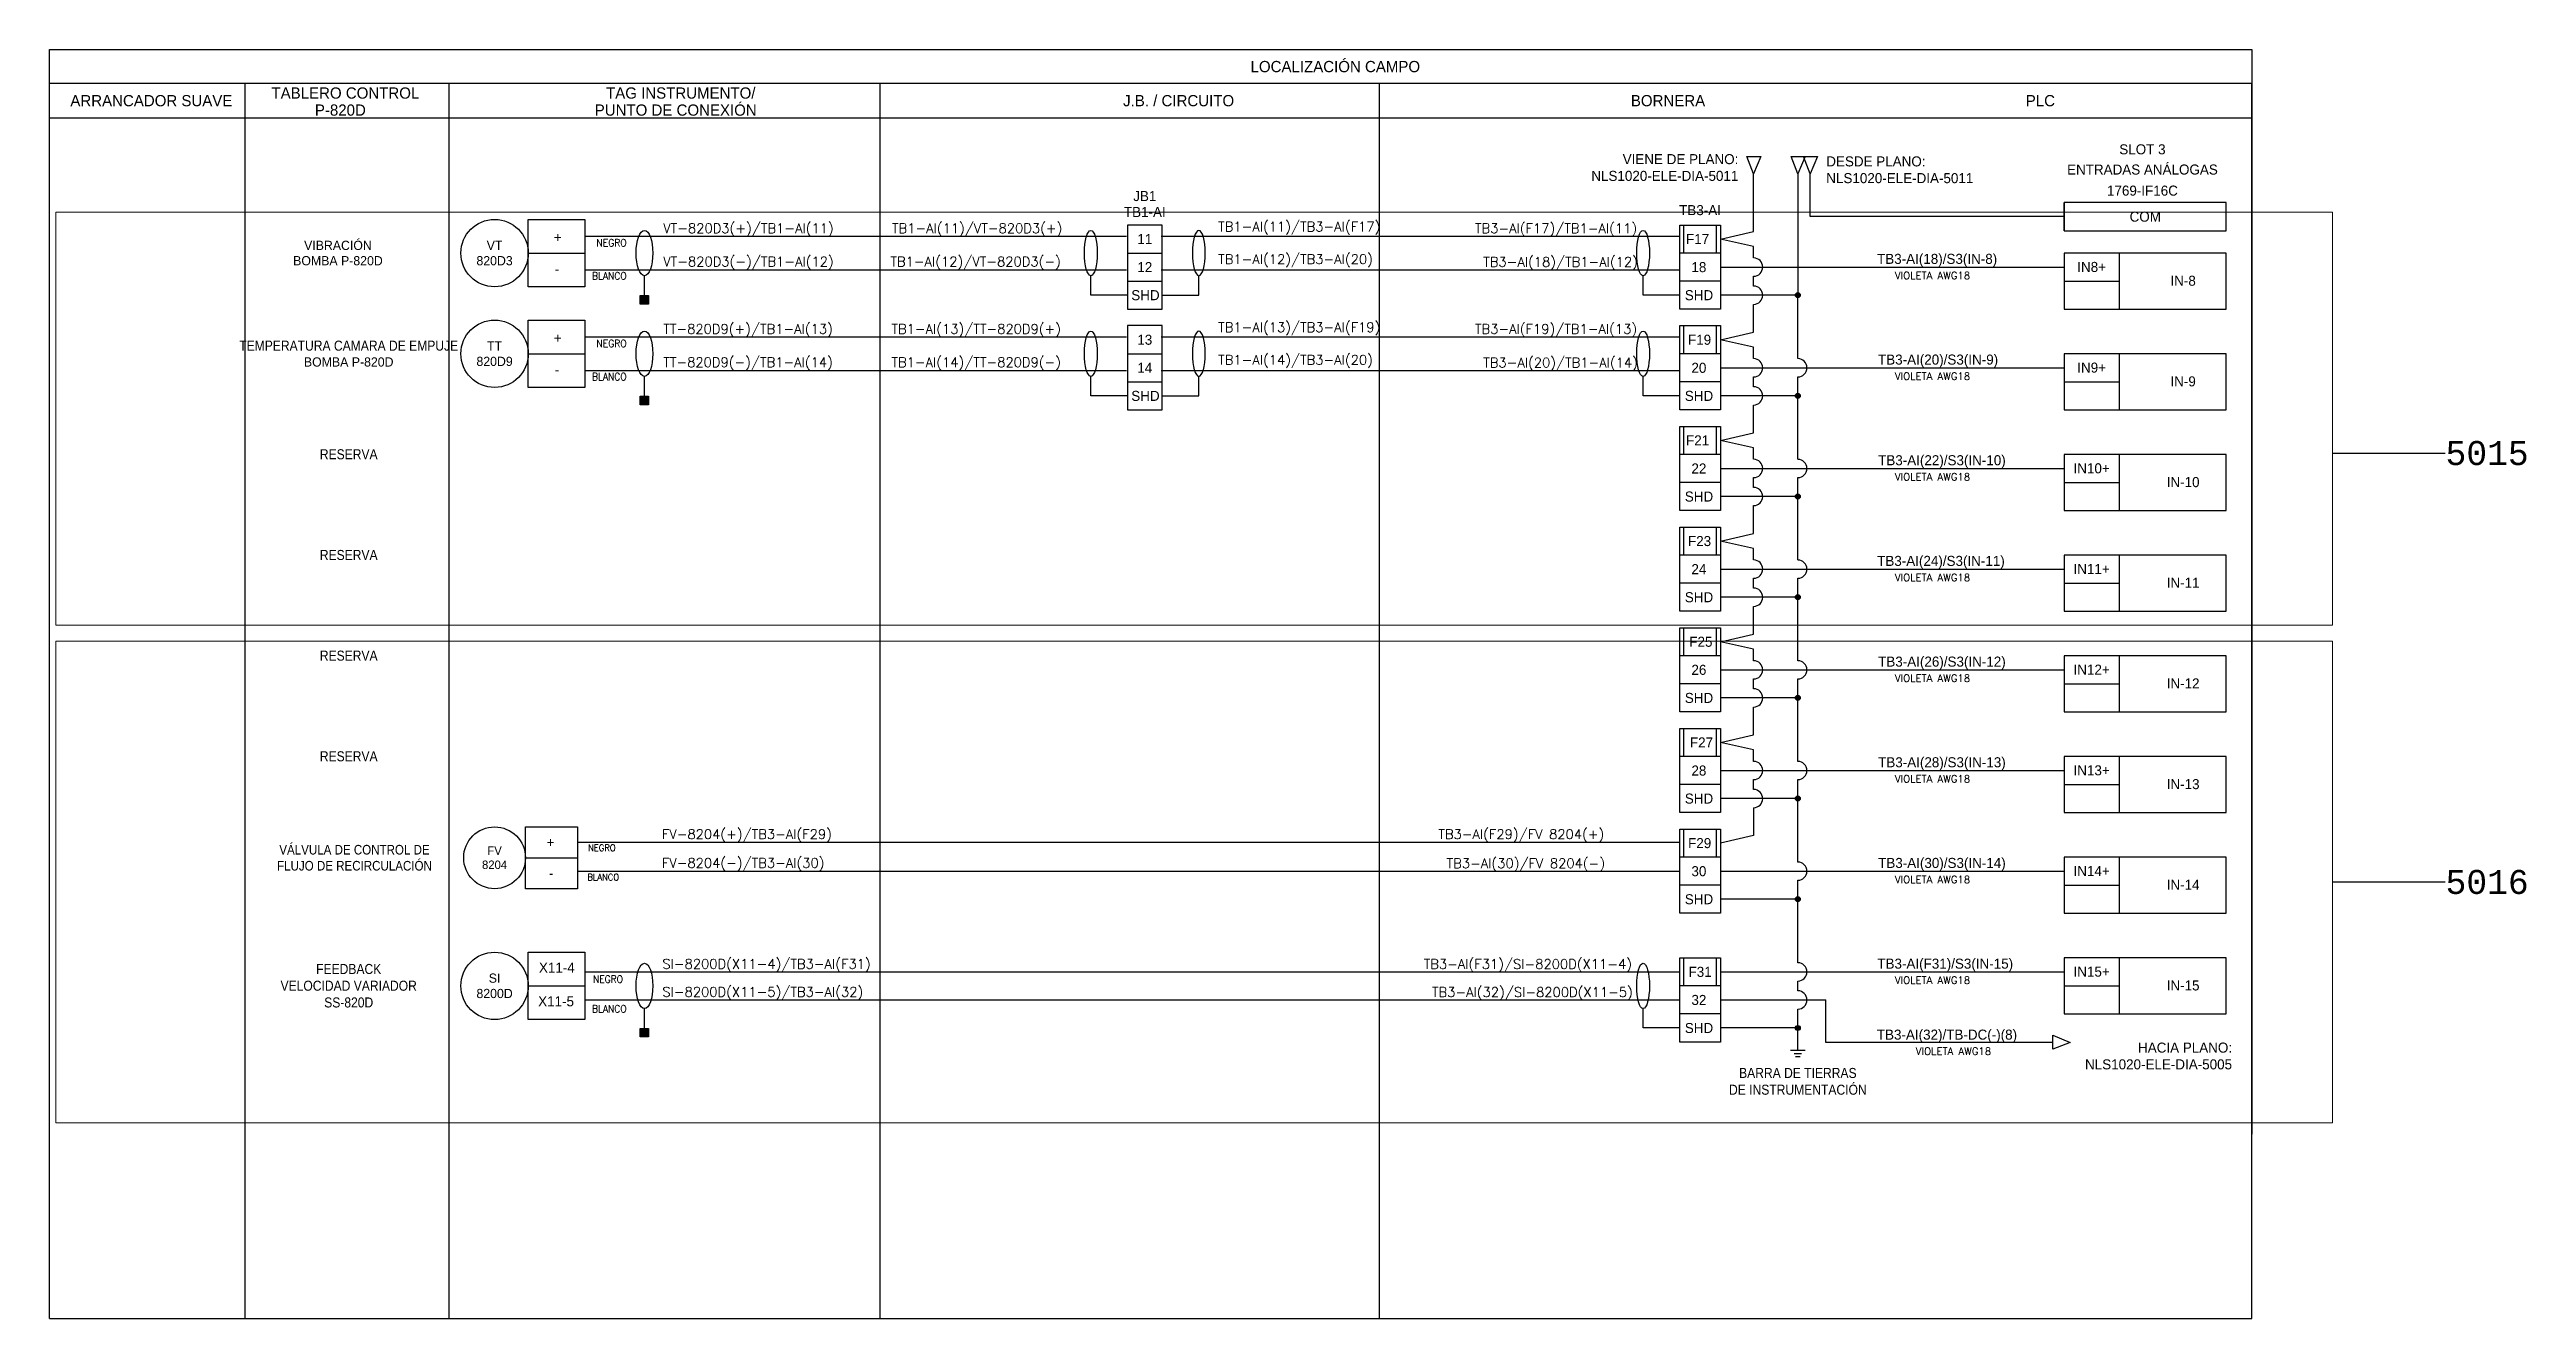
# Model space of a CAD drawing. Extents: x 2982 to 4051, y -320 to 293.
# Drawn here: x 3536 to 4051, y -272 to -8 of the extents above; entities that cross this region are included whole.
import ezdxf
from ezdxf import colors
from ezdxf.entities.mleader import LeaderData, LeaderLine
from ezdxf.enums import TextEntityAlignment as Align
from ezdxf.math import Vec2, Vec3

# ---------------------------------------------------------------- set-up
doc = ezdxf.new("R2010")
doc.units = 0
doc.header["$LTSCALE"] = 0.1
doc.header["$MEASUREMENT"] = 0
doc.layers.get('Defpoints').update_dxf_attribs({"lineweight": 0})
doc.styles.add('F1A', font='amir.shx')
doc.styles.add('ROMANS', font='romans.shx')
doc.styles.get("Standard").update_dxf_attribs({"font": 'monotxt.shx'})

msp = doc.modelspace()

# ---------------------------------------------------------------- texts
at = {"lineweight": 25, "style": 'F1A'}
for s, height, p in [('LOCALIZACIÓN CAMPO', 2.34, (3803.46, -11.52)), ('ARRANCADOR SUAVE', 2.34, (3556.94, -18.62)), ('TABLERO CONTROL', 2.34, (3597.34, -17.03)), ('P-820D', 2.34, (3596.29, -20.58)), ('PUNTO DE CONEXIÓN', 2.34, (3666.12, -20.58)), ('TAG INSTRUMENTO/', 2.34, (3667.17, -17.03)), ('J.B. / CIRCUITO', 2.34, (3770.83, -18.62)), ('BORNERA', 2.34, (3872.73, -18.62)), ('PLC', 2.34, (3950.26, -18.62)), ('SLOT 3', 2.091, (3971.51, -28.75)), ('ENTRADAS ANÁLOGAS', 2.0907, (3971.51, -32.96)), ('TB1-AI', 2.091, (3763.79, -41.81)), ('JB1', 2.091, (3763.79, -38.48)), ('TB3-AI', 2.091, (3879.4, -41.41)), ('1769-IF16C', 2.091, (3971.51, -37.35)), ('11', 2.091, (3763.79, -47.43)), ('F17', 2.091, (3878.89, -47.43)), ('COM', 2.091, (3972.1, -42.77)), ('TB3-AI(18)/S3(IN-8)', 2.0907, (3928.76, -51.56)), ('12', 2.091, (3763.79, -53.28)), ('18', 2.091, (3879.16, -53.28)), ('IN8+', 2.091, (3960.93, -53.24)), ('IN-8', 2.091, (3979.98, -56.11)), ('SHD', 2.091, (3763.92, -59.12)), ('SHD', 2.091, (3879.18, -59.12)), ('13', 2.091, (3763.79, -68.4)), ('F19', 2.091, (3879.3, -68.4)), ('TB3-AI(20)/S3(IN-9)', 2.0907, (3928.96, -72.53)), ('14', 2.091, (3763.79, -74.24)), ('20', 2.091, (3879.16, -74.24)), ('IN9+', 2.091, (3960.93, -74.2)), ('IN-9', 2.091, (3979.98, -77.07)), ('SHD', 2.091, (3763.92, -80.09)), ('SHD', 2.091, (3879.18, -80.09)), ('F21', 2.091, (3878.89, -89.36)), ('TB3-AI(22)/S3(IN-10)', 2.0907, (3929.76, -93.49)), ('22', 2.091, (3879.16, -95.21)), ('IN10+', 2.091, (3960.93, -95.17)), ('IN-10', 2.091, (3979.98, -98.04)), ('SHD', 2.091, (3879.18, -101.05)), ('F23', 2.091, (3879.3, -110.32)), ('TB3-AI(24)/S3(IN-11)', 2.0907, (3929.56, -114.45)), ('24', 2.091, (3879.16, -116.17)), ('IN11+', 2.091, (3960.93, -116.13)), ('IN-11', 2.091, (3979.98, -119)), ('SHD', 2.091, (3879.18, -122.01)), ('F25', 2.091, (3879.57, -131.29)), ('26', 2.091, (3879.16, -137.13)), ('TB3-AI(26)/S3(IN-12)', 2.0907, (3929.76, -135.42)), ('IN12+', 2.091, (3960.93, -137.09)), ('IN-12', 2.091, (3979.98, -139.96)), ('SHD', 2.091, (3879.18, -142.98)), ('F27', 2.091, (3879.7, -152.25)), ('28', 2.091, (3879.16, -158.1)), ('TB3-AI(28)/S3(IN-13)', 2.0907, (3929.76, -156.38)), ('IN13+', 2.091, (3960.93, -158.06)), ('IN-13', 2.091, (3979.98, -160.93)), ('SHD', 2.091, (3879.18, -163.94)), ('+', 2, (3640.03, -173.05)), ('F29', 2.091, (3879.32, -173.21)), ('-', 2, (3640.17, -179.48)), ('30', 2.091, (3879.16, -179.06)), ('TB3-AI(30)/S3(IN-14)', 2.0907, (3929.76, -177.34)), ('IN14+', 2.091, (3960.93, -179.02)), ('SHD', 2.091, (3879.18, -184.9)), ('IN-14', 2.091, (3979.98, -181.89)), ('X11-4', 2.091, (3641.37, -199.14)), ('F31', 2.091, (3879.41, -200.02)), ('TB3-AI(F31)/S3(IN-15)', 2.0907, (3930.45, -198.31)), ('IN15+', 2.091, (3960.93, -199.98)), ('X11-5', 2.091, (3641.21, -206.15)), ('32', 2.091, (3879.16, -205.87)), ('IN-15', 2.091, (3979.98, -202.85)), ('SHD', 2.091, (3879.18, -211.71)), ('TB3-AI(32)/TB-DC(-)(8)', 2.0907, (3930.81, -213.09))]:
    msp.add_text(s, height=height, dxfattribs=at).set_placement(p, align=Align.MIDDLE_CENTER)
for s, p in [('+', (3641.55, -47.15)), ('-', (3641.39, -54.16)), ('+', (3641.55, -68.11)), ('-', (3641.39, -75.13))]:
    msp.add_text(s, height=2.09, rotation=180, dxfattribs=at).set_placement(p, align=Align.MIDDLE_CENTER)
at = {"lineweight": 25, "style": 'ROMANS'}
for s, height, p in [('VT-820D3(+)/TB1-AI(11)', 2, (3663.53, -46.19)), ('TB1-AI(11)/VT-820D3(+)', 2, (3711.14, -46.19)), ('TB1-AI(11)/TB3-AI(F17)', 2, (3779.06, -45.84)), ('TB3-AI(F17)/TB1-AI(11)', 2, (3832.53, -46.2)), ('VT-820D3(-)/TB1-AI(12)', 2, (3663.53, -53.12)), ('TB1-AI(12)/VT-820D3(-)', 2, (3710.82, -53.12)), ('TB1-AI(12)/TB3-AI(20)', 2, (3779.06, -52.62)), ('TB3-AI(18)/TB1-AI(12)', 2, (3834.24, -53.19)), ('VIOLETA AWG18', 1.5444, (3919.96, -55.8)), ('TT-820D9(+)/TB1-AI(13)', 2, (3663.53, -67.15)), ('TB1-AI(13)/TT-820D9(+)', 2, (3711.03, -67.15)), ('TB1-AI(13)/TB3-AI(F19)', 2, (3779.06, -66.8)), ('TB3-AI(F19)/TB1-AI(13)', 2, (3832.53, -67.16)), ('TT-820D9(-)/TB1-AI(14)', 2, (3663.53, -74.08)), ('TB1-AI(14)/TT-820D9(-)', 2, (3711.03, -74.08)), ('TB1-AI(14)/TB3-AI(20)', 2, (3779.06, -73.59)), ('TB3-AI(20)/TB1-AI(14)', 2, (3834.24, -74.16)), ('VIOLETA AWG18', 1.5444, (3919.96, -76.76)), ('VIOLETA AWG18', 1.5444, (3919.96, -97.73)), ('VIOLETA AWG18', 1.5444, (3919.96, -118.69)), ('VIOLETA AWG18', 1.5444, (3919.96, -139.65)), ('VIOLETA AWG18', 1.5444, (3919.96, -160.62)), ('FV-8204(+)/TB3-AI(F29)', 2, (3663.24, -172.35)), ('TB3-AI(F29)/FV 8204(+)', 2, (3824.91, -172.35)), ('FV-8204(-)/TB3-AI(30)', 2, (3663.24, -178.34)), ('TB3-AI(30)/FV 8204(-)', 2, (3826.62, -178.42)), ('VIOLETA AWG18', 1.5444, (3919.96, -181.58)), ('SI-8200D(X11-4)/TB3-AI(F31)', 2, (3663.34, -199.37)), ('TB3-AI(F31)/SI-8200D(X11-4)', 2, (3821.86, -199.39)), ('VIOLETA AWG18', 1.5444, (3919.96, -202.54)), ('SI-8200D(X11-5)/TB3-AI(32)', 2, (3663.34, -205.19)), ('TB3-AI(32)/SI-8200D(X11-5)', 2, (3823.57, -205.24)), ('VIOLETA AWG18', 1.5444, (3924.32, -217.33))]:
    msp.add_text(s, height=height, dxfattribs=at).set_placement(p)
at = {"lineweight": 25, "style": 'ROMANS', "width": 0.9}
for s, height, p in [('NEGRO', 1.544, (3655.88, -48.98)), ('BLANCO', 1.544, (3655.88, -55.89)), ('NEGRO', 1.544, (3655.88, -69.94)), ('BLANCO', 1.544, (3655.88, -76.86)), ('NEGRO', 1.417, (3653.61, -174.9)), ('BLANCO', 1.417, (3654.33, -181.01)), ('NEGRO', 1.544, (3655.13, -202.31)), ('BLANCO', 1.544, (3655.88, -208.48))]:
    msp.add_text(s, height=height, dxfattribs=at).set_placement(p, align=Align.RIGHT)
at = {"lineweight": 25, "char_height": 2.0907, "width": 36.4521, "attachment_point": 1, "style": 'F1A'}
for s, insert in [('\\pxqr;VIENE DE PLANO: NLS1020-ELE-DIA-5011', (3850.92, -29.75)), ('\\pxql;DESDE PLANO: NLS1020-ELE-DIA-5011 ', (3905.68, -30.22)), ('\\pxqr;HACIA PLANO: NLS1020-ELE-DIA-5005', (3953.72, -214.75))]:
    msp.add_mtext(s, dxfattribs=dict(at, insert=insert))
at = {"lineweight": 25, "ltscale": 0.1, "attachment_point": 5, "style": 'F1A'}
for s, insert, char_height, width in [('{\\fAller|b0|i0|c0|p0;\\H0.91667x;VIBRACIÓN\\PBOMBA P-820D}', (3595.79, -50.36), 2.0907, 41.4365), ('{\\fAller|b0|i0|c0|p0;\\H0.91667x;VT\\P820D3}', (3628.4, -50.36), 2.0907, 16.8562), ('{\\W0.9;TEMPERATURA CAMARA DE EMPUJE\\P\\fAller|b0|i0|c0|p0;\\H0.91667x;\\W1;BOMBA P-820D}', (3598.03, -71.3), 2.0907, 43.3753), ('{\\fAller|b0|i0|c0|p0;\\H0.91667x;TT\\P820D9}', (3628.4, -71.32), 2.0907, 16.8562), ('{\\W0.9;RESERVA}', (3598.03, -92.26), 2.0907, 43.3753), ('{\\W0.9;RESERVA}', (3598.03, -113.23), 2.0907, 43.3753), ('{\\W0.9;RESERVA}', (3598.03, -134.19), 2.0907, 43.3753), ('{\\W0.9;RESERVA}', (3598.03, -155.15), 2.0907, 43.3753), ('{\\W0.9;VÁLVULA DE CONTROL DE FLUJO DE RECIRCULACIÓN}', (3599.23, -176.27), 2, 34.9616), ('{\\fAller|b0|i0|c0|p0;\\H0.91667x;FV\\P8204}', (3628.4, -176.27), 1.9179, 15.4626), ('{\\W0.9;FEEDBACK\\PVELOCIDAD VARIADOR\\PSS-820D}', (3598.03, -202.92), 2.0907, 43.3753), ('{\\fAller|b0|i0|c0|p0;\\H0.91667x;SI\\P8200D}', (3628.4, -202.94), 2.0907, 16.8562), ('{\\W0.9;BARRA DE TIERRAS\\PDE INSTRUMENTACIÓN}', (3899.76, -222.83), 2.0907, 43.3753)]:
    msp.add_mtext(s, dxfattribs=dict(at, insert=insert, char_height=char_height, width=width))

# ---------------------------------------------------------------- hatches: boundary and pattern name
at = {"lineweight": 25, "ltscale": 88}
h = msp.add_hatch(dxfattribs=at)
h.set_pattern_fill('ANSI31', color=256, scale=0.467995)
h.set_pattern_definition([(45, (2721.59957, -904.757176), (-0.0413652925, 0.0413652925), [])])
h.paths.add_polyline_path([(3658.74, -59.22), (3658.74, -60.96), (3660.47, -60.96), (3660.47, -59.22)])
at = {"ltscale": 0.1}
h = msp.add_hatch(color=256, dxfattribs=at)
h.dxf.hatch_style = 1
edge = h.paths.add_edge_path()
edge.add_arc((3899.76, -59.12), 0.509, 0, 360)
at = {"lineweight": 25, "ltscale": 88}
h = msp.add_hatch(dxfattribs=at)
h.set_pattern_fill('ANSI31', color=256, scale=0.467995)
h.set_pattern_definition([(45, (2721.59957, -925.7205), (-0.0413652925, 0.0413652925), [])])
h.paths.add_polyline_path([(3658.74, -80.18), (3658.74, -81.93), (3660.47, -81.93), (3660.47, -80.18)])
at = {"ltscale": 0.1}
h = msp.add_hatch(color=256, dxfattribs=at)
h.dxf.hatch_style = 1
edge = h.paths.add_edge_path()
edge.add_arc((3899.76, -80.09), 0.509, 0, 360)
h = msp.add_hatch(color=256, dxfattribs=at)
h.dxf.hatch_style = 1
edge = h.paths.add_edge_path()
edge.add_arc((3899.76, -101.05), 0.509, 0, 360)
h = msp.add_hatch(color=256, dxfattribs=at)
h.dxf.hatch_style = 1
edge = h.paths.add_edge_path()
edge.add_arc((3899.76, -122.01), 0.509, 0, 360)
h = msp.add_hatch(color=256, dxfattribs=at)
h.dxf.hatch_style = 1
edge = h.paths.add_edge_path()
edge.add_arc((3899.76, -142.98), 0.509, 0, 360)
h = msp.add_hatch(color=256, dxfattribs=at)
h.dxf.hatch_style = 1
edge = h.paths.add_edge_path()
edge.add_arc((3899.76, -163.94), 0.509, 0, 360)
h = msp.add_hatch(color=256, dxfattribs=at)
h.dxf.hatch_style = 1
edge = h.paths.add_edge_path()
edge.add_arc((3899.76, -184.9), 0.509, 0, 360)
h = msp.add_hatch(color=256, dxfattribs=at)
h.dxf.hatch_style = 1
edge = h.paths.add_edge_path()
edge.add_arc((3899.76, -211.71), 0.509, 0, 360)
at = {"lineweight": 25, "ltscale": 88}
h = msp.add_hatch(dxfattribs=at)
h.set_pattern_fill('ANSI31', color=256, scale=0.467995)
h.set_pattern_definition([(45, (2721.59957, -1057.3454), (-0.0413652925, 0.0413652925), [])])
h.paths.add_polyline_path([(3658.74, -211.81), (3658.74, -213.55), (3660.47, -213.55), (3660.47, -211.81)])

# ---------------------------------------------------------------- linework, layer by layer
at = {"lineweight": 25}
for p, q in [((3535.74, -7.97), (3994.27, -7.97)), ((3535.74, -272.19), (3535.74, -7.97)), ((3994.27, -7.97), (3994.27, -233.81)), ((3994.27, -15.07), (3535.74, -15.07)), ((3576.48, -272.19), (3576.48, -15.07)), ((3618.88, -15.07), (3618.88, -272.19)), ((3708.7, -272.19), (3708.7, -15.07)), ((3812.58, -15.07), (3812.58, -272.19)), ((3994.27, -22.17), (3994.27, -15.07)), ((3535.74, -22.17), (3994.27, -22.17)), ((3994.27, -272.19), (3994.27, -22.17)), ((3902.32, -42.73), (3902.32, -33.84)), ((3955.18, -45.69), (3955.18, -39.85)), ((3647.21, -43.34), (3647.21, -57.37)), ((3955.18, -42.73), (3902.32, -42.73)), ((3760.19, -50.36), (3767.4, -50.36)), ((3883.64, -53.28), (3955.18, -53.28)), ((3647.21, -64.31), (3647.21, -78.33)), ((3760.19, -71.32), (3767.4, -71.32)), ((3883.64, -74.24), (3955.18, -74.24)), ((3883.64, -95.21), (3955.18, -95.21)), ((3883.64, -116.17), (3955.18, -116.17)), ((3883.64, -137.13), (3955.18, -137.13)), ((3883.64, -158.1), (3955.18, -158.1)), ((3645.65, -169.83), (3645.65, -182.7)), ((3890.54, -165.84), (3890.54, -171.65)), ((3890.54, -171.65), (3883.64, -173.21)), ((3883.64, -179.06), (3955.18, -179.06)), ((3647.21, -195.93), (3647.21, -209.96)), ((3883.64, -200.02), (3955.18, -200.02)), ((3883.64, -205.87), (3905.58, -205.87)), ((3905.58, -214.76), (3905.58, -205.87)), ((3898.23, -216.34), (3901.28, -216.34)), ((3952.82, -214.76), (3905.58, -214.76)), ((3898.99, -217), (3900.52, -217)), ((3899.3, -217.66), (3900.21, -217.66)), ((3535.74, -272.19), (3994.27, -272.19))]:
    msp.add_line(p, q, dxfattribs=at)
at = {"lineweight": 25, "ltscale": 88}
for p, q in [((3966.71, -62.05), (3966.71, -50.36)), ((3955.18, -56.2), (3966.71, -56.2)), ((3966.71, -83.01), (3966.71, -71.32)), ((3955.18, -77.16), (3966.71, -77.16)), ((3966.71, -103.97), (3966.71, -92.28)), ((3955.18, -98.13), (3966.71, -98.13)), ((3966.71, -124.94), (3966.71, -113.25)), ((3955.18, -119.09), (3966.71, -119.09)), ((3966.71, -145.9), (3966.71, -134.21)), ((3955.18, -140.05), (3966.71, -140.05)), ((3966.71, -166.86), (3966.71, -155.17)), ((3955.18, -161.02), (3966.71, -161.02)), ((3966.71, -187.83), (3966.71, -176.14)), ((3955.18, -181.98), (3966.71, -181.98)), ((3966.71, -208.79), (3966.71, -197.1)), ((3955.18, -202.94), (3966.71, -202.94))]:
    msp.add_line(p, q, dxfattribs=at)
at = {"lineweight": 25, "ltscale": 0.1}
for p, q in [((3645.65, -173.01), (3875.16, -173.01)), ((3645.65, -179.06), (3875.16, -179.06))]:
    msp.add_line(p, q, dxfattribs=at)
at = {"lineweight": 25, "ltscale": 100}
for points in [[(3892.07, -30.24), (3890.54, -33.84), (3889.15, -30.24), (3892.07, -30.24)], [(3901.29, -30.24), (3899.76, -33.84), (3898.37, -30.24), (3901.29, -30.24)], [(3903.86, -30.24), (3902.32, -33.84), (3900.93, -30.24), (3903.86, -30.24)], [(3952.83, -213.23), (3956.44, -214.76), (3952.83, -216.15), (3952.83, -213.23)]]:
    msp.add_lwpolyline(points, dxfattribs=at)
at = {"lineweight": 25}
for points in [[(3883.64, -47.43), (3890.54, -45.87), (3890.54, -33.84)], [(3635.42, -43.34), (3647.21, -43.34)], [(3647.21, -57.37), (3635.42, -57.37), (3635.42, -43.34)], [(3883.64, -44.51), (3883.64, -62.05), (3875.16, -62.05), (3875.16, -44.51)], [(3875.16, -44.51), (3883.64, -44.51)], [(3875.99, -50.36), (3875.99, -44.51)], [(3882.82, -50.36), (3882.82, -44.51)], [(3635.42, -50.36), (3647.21, -50.36)], [(3647.21, -46.85), (3760.01, -46.85)], [(3767.22, -46.85), (3875.16, -46.85)], [(3883.64, -50.36), (3875.16, -50.36)], [(3647.21, -53.86), (3760.01, -53.86)], [(3760.19, -56.2), (3760.19, -62.05), (3767.4, -62.05), (3767.4, -56.2)], [(3767.22, -53.86), (3875.16, -53.86)], [(3883.64, -56.2), (3875.16, -56.2)], [(3635.42, -64.31), (3647.21, -64.31)], [(3647.21, -78.33), (3635.42, -78.33), (3635.42, -64.31)], [(3883.64, -65.47), (3883.64, -83.01), (3875.16, -83.01), (3875.16, -65.47)], [(3875.16, -65.47), (3883.64, -65.47)], [(3875.99, -71.32), (3875.99, -65.47)], [(3882.82, -71.32), (3882.82, -65.47)], [(3635.42, -71.32), (3647.21, -71.32)], [(3647.21, -67.81), (3760.01, -67.81)], [(3767.22, -67.81), (3875.16, -67.81)], [(3883.64, -71.32), (3875.16, -71.32)], [(3647.21, -74.83), (3760.01, -74.83)], [(3760.19, -77.16), (3760.19, -83.01), (3767.4, -83.01), (3767.4, -77.16)], [(3767.22, -74.83), (3875.16, -74.83)], [(3883.64, -77.16), (3875.16, -77.16)], [(3883.64, -86.44), (3883.64, -103.97), (3875.16, -103.97), (3875.16, -86.44)], [(3875.16, -86.44), (3883.64, -86.44)], [(3875.99, -92.28), (3875.99, -86.44)], [(3882.82, -92.28), (3882.82, -86.44)], [(3883.64, -92.28), (3875.16, -92.28)], [(3883.64, -98.13), (3875.16, -98.13)], [(3883.64, -107.4), (3883.64, -124.94), (3875.16, -124.94), (3875.16, -107.4)], [(3875.16, -107.4), (3883.64, -107.4)], [(3875.99, -113.25), (3875.99, -107.4)], [(3882.82, -113.25), (3882.82, -107.4)], [(3883.64, -113.25), (3875.16, -113.25)], [(3883.64, -119.09), (3875.16, -119.09)], [(3883.64, -128.36), (3883.64, -145.9), (3875.16, -145.9), (3875.16, -128.36)], [(3875.16, -128.36), (3883.64, -128.36)], [(3875.99, -134.21), (3875.99, -128.36)], [(3882.82, -134.21), (3882.82, -128.36)], [(3883.64, -134.21), (3875.16, -134.21)], [(3883.64, -140.05), (3875.16, -140.05)], [(3883.64, -149.33), (3883.64, -166.86), (3875.16, -166.86), (3875.16, -149.33)], [(3875.16, -149.33), (3883.64, -149.33)], [(3875.99, -155.17), (3875.99, -149.33)], [(3882.82, -155.17), (3882.82, -149.33)], [(3883.64, -155.17), (3875.16, -155.17)], [(3883.64, -161.02), (3875.16, -161.02)], [(3634.84, -169.83), (3645.65, -169.83)], [(3645.65, -182.7), (3634.84, -182.7), (3634.84, -169.83)], [(3883.64, -170.29), (3883.64, -187.83), (3875.16, -187.83), (3875.16, -170.29)], [(3875.16, -170.29), (3883.64, -170.29)], [(3875.99, -176.14), (3875.99, -170.29)], [(3882.82, -176.14), (3882.82, -170.29)], [(3634.84, -176.27), (3645.65, -176.27)], [(3883.64, -176.14), (3875.16, -176.14)], [(3883.64, -181.98), (3875.16, -181.98)], [(3635.42, -195.93), (3647.21, -195.93)], [(3647.21, -209.96), (3635.42, -209.96), (3635.42, -195.93)], [(3647.21, -200.02), (3875.16, -200.02)], [(3883.64, -197.1), (3883.64, -214.63), (3875.16, -214.63), (3875.16, -197.1)], [(3875.16, -197.1), (3883.64, -197.1)], [(3875.99, -202.94), (3875.99, -197.1)], [(3882.82, -202.94), (3882.82, -197.1)], [(3635.42, -202.94), (3647.21, -202.94)], [(3647.21, -205.87), (3875.16, -205.87)], [(3883.64, -202.94), (3875.16, -202.94)], [(3883.64, -208.79), (3875.16, -208.79)]]:
    msp.add_lwpolyline(points, dxfattribs=at)
at = {"lineweight": 25, "ltscale": 88}
for points in [[(3899.76, -33.84), (3899.76, -33.84), (3899.76, -59.12)], [(3659.6, -59.22), (3659.6, -55.08)], [(3760.19, -59.12), (3752.55, -59.12), (3752.55, -55.08)], [(3767.4, -59.12), (3775.04, -59.12), (3775.04, -55.08)], [(3875.16, -59.12), (3867.54, -59.12), (3867.54, -55.08)], [(3899.76, -72.34), (3899.76, -59.12), (3883.64, -59.12)], [(3659.6, -80.18), (3659.6, -76.04)], [(3760.19, -80.09), (3752.55, -80.09), (3752.55, -76.04)], [(3767.4, -80.09), (3775.04, -80.09), (3775.04, -76.04)], [(3875.16, -80.09), (3867.54, -80.09), (3867.54, -76.04)], [(3899.76, -80.09), (3899.76, -76.15)], [(3899.76, -80.09), (3899.76, -80.09), (3883.64, -80.09)], [(3899.76, -93.3), (3899.76, -80.09), (3883.64, -80.09)], [(3899.76, -101.05), (3899.76, -97.11)], [(3899.76, -101.05), (3899.76, -101.05), (3883.64, -101.05)], [(3899.76, -114.26), (3899.76, -101.05), (3883.64, -101.05)], [(3899.76, -122.01), (3899.76, -118.07)], [(3899.76, -122.01), (3899.76, -122.01), (3883.64, -122.01)], [(3899.76, -135.23), (3899.76, -122.01), (3883.64, -122.01)], [(3899.76, -142.98), (3899.76, -139.04)], [(3899.76, -142.98), (3899.76, -142.98), (3883.64, -142.98)], [(3899.76, -156.19), (3899.76, -142.98), (3883.64, -142.98)], [(3899.76, -163.94), (3899.76, -163.94), (3883.64, -163.94)], [(3899.76, -177.15), (3899.76, -163.94), (3883.64, -163.94)], [(3899.76, -163.94), (3899.76, -160)], [(3899.76, -184.9), (3899.76, -184.9), (3883.64, -184.9)], [(3899.76, -184.9), (3899.76, -180.96)], [(3659.6, -211.81), (3659.6, -207.67)], [(3875.16, -211.71), (3867.54, -211.71), (3867.54, -207.67)], [(3899.76, -211.71), (3899.76, -211.71), (3883.64, -211.71)]]:
    msp.add_lwpolyline(points, dxfattribs=at)
at = {"lineweight": 25}
for points in [[(3988.96, -39.85), (3955.18, -39.85), (3955.18, -45.69), (3988.96, -45.69)], [(3767.4, -44.51), (3760.19, -44.51), (3760.19, -56.2), (3767.4, -56.2)], [(3988.96, -50.36), (3955.18, -50.36), (3955.18, -62.05), (3988.96, -62.05)], [(3767.4, -65.47), (3760.19, -65.47), (3760.19, -77.16), (3767.4, -77.16)], [(3988.96, -71.32), (3955.18, -71.32), (3955.18, -83.01), (3988.96, -83.01)], [(3988.96, -92.28), (3955.18, -92.28), (3955.18, -103.97), (3988.96, -103.97)], [(3988.96, -113.25), (3955.18, -113.25), (3955.18, -124.94), (3988.96, -124.94)], [(3988.96, -134.21), (3955.18, -134.21), (3955.18, -145.9), (3988.96, -145.9)], [(3988.96, -155.17), (3955.18, -155.17), (3955.18, -166.86), (3988.96, -166.86)], [(3988.96, -176.14), (3955.18, -176.14), (3955.18, -187.83), (3988.96, -187.83)], [(3988.96, -197.1), (3955.18, -197.1), (3955.18, -208.79), (3988.96, -208.79)]]:
    msp.add_lwpolyline(points, close=True, dxfattribs=at)
for points in [[(3890.54, -81.99, 1), (3890.54, -78.18), (3890.54, -76.15, 1), (3890.54, -72.34), (3890.54, -69.96), (3883.64, -68.4), (3890.54, -66.84), (3890.54, -61.03, 1), (3890.54, -57.22), (3890.54, -55.18, 1), (3890.54, -51.37), (3890.54, -48.99), (3883.64, -47.43)], [(3890.54, -102.95, 1), (3890.54, -99.15), (3890.54, -97.11, 1), (3890.54, -93.3), (3890.54, -90.92), (3883.64, -89.36), (3890.54, -87.8), (3890.54, -81.99)], [(3890.54, -123.92, 1), (3890.54, -120.11), (3890.54, -118.07, 1), (3890.54, -114.26), (3890.54, -111.88), (3883.64, -110.32), (3890.54, -108.76), (3890.54, -102.95)], [(3890.54, -144.88, 1), (3890.54, -141.07), (3890.54, -139.04, 1), (3890.54, -135.23), (3890.54, -132.85), (3883.64, -131.29), (3890.54, -129.73), (3890.54, -123.92)], [(3890.54, -165.84, 1), (3890.54, -162.04), (3890.54, -160, 1), (3890.54, -156.19), (3890.54, -153.81), (3883.64, -152.25), (3890.54, -150.69), (3890.54, -144.88)]]:
    msp.add_lwpolyline(points, format="xyb", dxfattribs=at)
at = {"lineweight": 25, "ltscale": 88}
for points in [[(3658.74, -59.22), (3660.47, -59.22), (3660.47, -60.96), (3658.74, -60.96)], [(3658.74, -80.18), (3660.47, -80.18), (3660.47, -81.93), (3658.74, -81.93)], [(3658.74, -211.81), (3660.47, -211.81), (3660.47, -213.55), (3658.74, -213.55)]]:
    msp.add_lwpolyline(points, close=True, dxfattribs=at)
msp.add_lwpolyline([(3899.76, -216.34), (3899.76, -207.77, 1), (3899.76, -203.96), (3899.76, -201.93, 1), (3899.76, -198.12), (3899.76, -184.9), (3883.64, -184.9)], format="xyb", dxfattribs=at)
at = {"lineweight": 25}
for centre, radius in [((3628.4, -50.36), 7.01), ((3628.4, -71.32), 7.01), ((3628.4, -176.27), 6.43), ((3628.4, -202.94), 7.01)]:
    msp.add_circle(centre, radius, dxfattribs=at)
at = {"ltscale": 0.1}
for centre in [(3899.76, -59.12), (3899.76, -80.09), (3899.76, -101.05), (3899.76, -122.01), (3899.76, -142.98), (3899.76, -163.94), (3899.76, -184.9), (3899.76, -211.71)]:
    msp.add_circle(centre, 0.509, dxfattribs=at)
at = {"lineweight": 25}
for centre in [(3899.76, -74.24), (3899.76, -95.21), (3899.76, -116.17), (3899.76, -137.13), (3899.76, -158.1), (3899.76, -179.06)]:
    msp.add_arc(centre, 1.9, 270, 90, dxfattribs=at)
at = {"lineweight": 25, "ltscale": 50}
for centre, ratio in [((3659.6, -50.36), 0.369403), ((3752.55, -50.36), 0.281569), ((3867.54, -50.36), 0.281569), ((3659.6, -71.32), 0.369403), ((3752.55, -71.32), 0.281569), ((3867.54, -71.32), 0.281569), ((3659.6, -202.94), 0.369403), ((3867.54, -202.94), 0.281569)]:
    msp.add_ellipse(centre, major_axis=(0, -4.72), ratio=ratio, dxfattribs=at)
at = {"lineweight": 25, "ltscale": 50, "extrusion": (0, 0, -1)}
for centre in [(3775.04, -50.36), (3775.04, -71.32)]:
    msp.add_ellipse(centre, major_axis=(0, -4.72), ratio=0.281569, dxfattribs=at)
at = {"layer": 'Defpoints', "color": 6, "ltscale": 0.1}
msp.add_lwpolyline([(3537.02, -41.83), (4011.07, -41.83), (4011.07, -127.82), (3537.02, -127.82)], close=True, dxfattribs=at)
at = {"layer": 'Defpoints', "color": 1, "ltscale": 0.1}
msp.add_lwpolyline([(3537.02, -131.14), (4011.07, -131.14), (4011.07, -231.46), (3537.02, -231.46)], close=True, dxfattribs=at)

msp.set_redraw_order([(e.dxf.handle, doc.entitydb.next_handle()) for e in msp.query("TEXT MTEXT ATTDEF DIMENSION ARC_DIMENSION")])  # texts and dimensions are drawn at this point

# ---------------------------------------------------------------- leaders
at = {"layer": 'Defpoints', "color": 6, "ltscale": 0.1}
ml = msp.add_multileader_mtext('Standard', dxfattribs=at)
ml.set_content('5015', color=6)
ml.set_leader_properties()
ml.build(insert=Vec2(0, 0))
ml.multileader.update_dxf_attribs({"text_right_attachment_type": 6, "dogleg_length": 0.36, "arrow_head_size": 0.18})
ctx = ml.context
ctx.base_point, ctx.char_height, ctx.arrow_head_size, ctx.landing_gap_size, ctx.plane_origin = Vec3(4034.53, -91.99), 5, 0.18, 0.09, Vec3(4011.07, -91.99)
ctx.right_attachment = 6
notes = []
notes.append((ctx, [(0, (1, 1, 0), (4034.17, -91.99), (1, 0), 0.36, [(0, [(4011.07, -91.99)], 0, [])])]))
ctx.mtext.insert, ctx.mtext.flow_direction = Vec3(4034.62, -89.49), 5
at = {"layer": 'Defpoints', "color": 1, "ltscale": 0.1}
ml = msp.add_multileader_mtext('Standard', dxfattribs=at)
ml.set_content('5016', color=1)
ml.set_leader_properties()
ml.build(insert=Vec2(0, 0))
ml.multileader.update_dxf_attribs({"text_right_attachment_type": 6, "dogleg_length": 0.36, "arrow_head_size": 0.18})
ctx = ml.context
ctx.base_point, ctx.char_height, ctx.arrow_head_size, ctx.landing_gap_size, ctx.plane_origin = Vec3(4034.53, -181.3), 5, 0.18, 0.09, Vec3(4011.07, -181.3)
ctx.right_attachment = 6
notes.append((ctx, [(0, (1, 1, 0), (4034.17, -181.3), (1, 0), 0.36, [(0, [(4011.07, -181.3)], 0, [])])]))
ctx.mtext.insert, ctx.mtext.flow_direction = Vec3(4034.62, -178.8), 5
for ctx, leaders in notes:
    for number, flags, end, landing, length, lines in leaders:
        leader = LeaderData()
        leader.index, (leader.has_last_leader_line, leader.has_dogleg_vector, leader.attachment_direction) = number, flags
        leader.last_leader_point, leader.dogleg_vector, leader.dogleg_length = Vec3(end), Vec3(landing), length
        for number, points, colour, breaks in lines:
            line = LeaderLine()
            line.index, line.vertices, line.color, line.breaks = number, Vec3.list(points), colors.encode_raw_color(colour), breaks
            leader.lines.append(line)
        ctx.leaders.append(leader)

doc.saveas('drawing.dxf')
